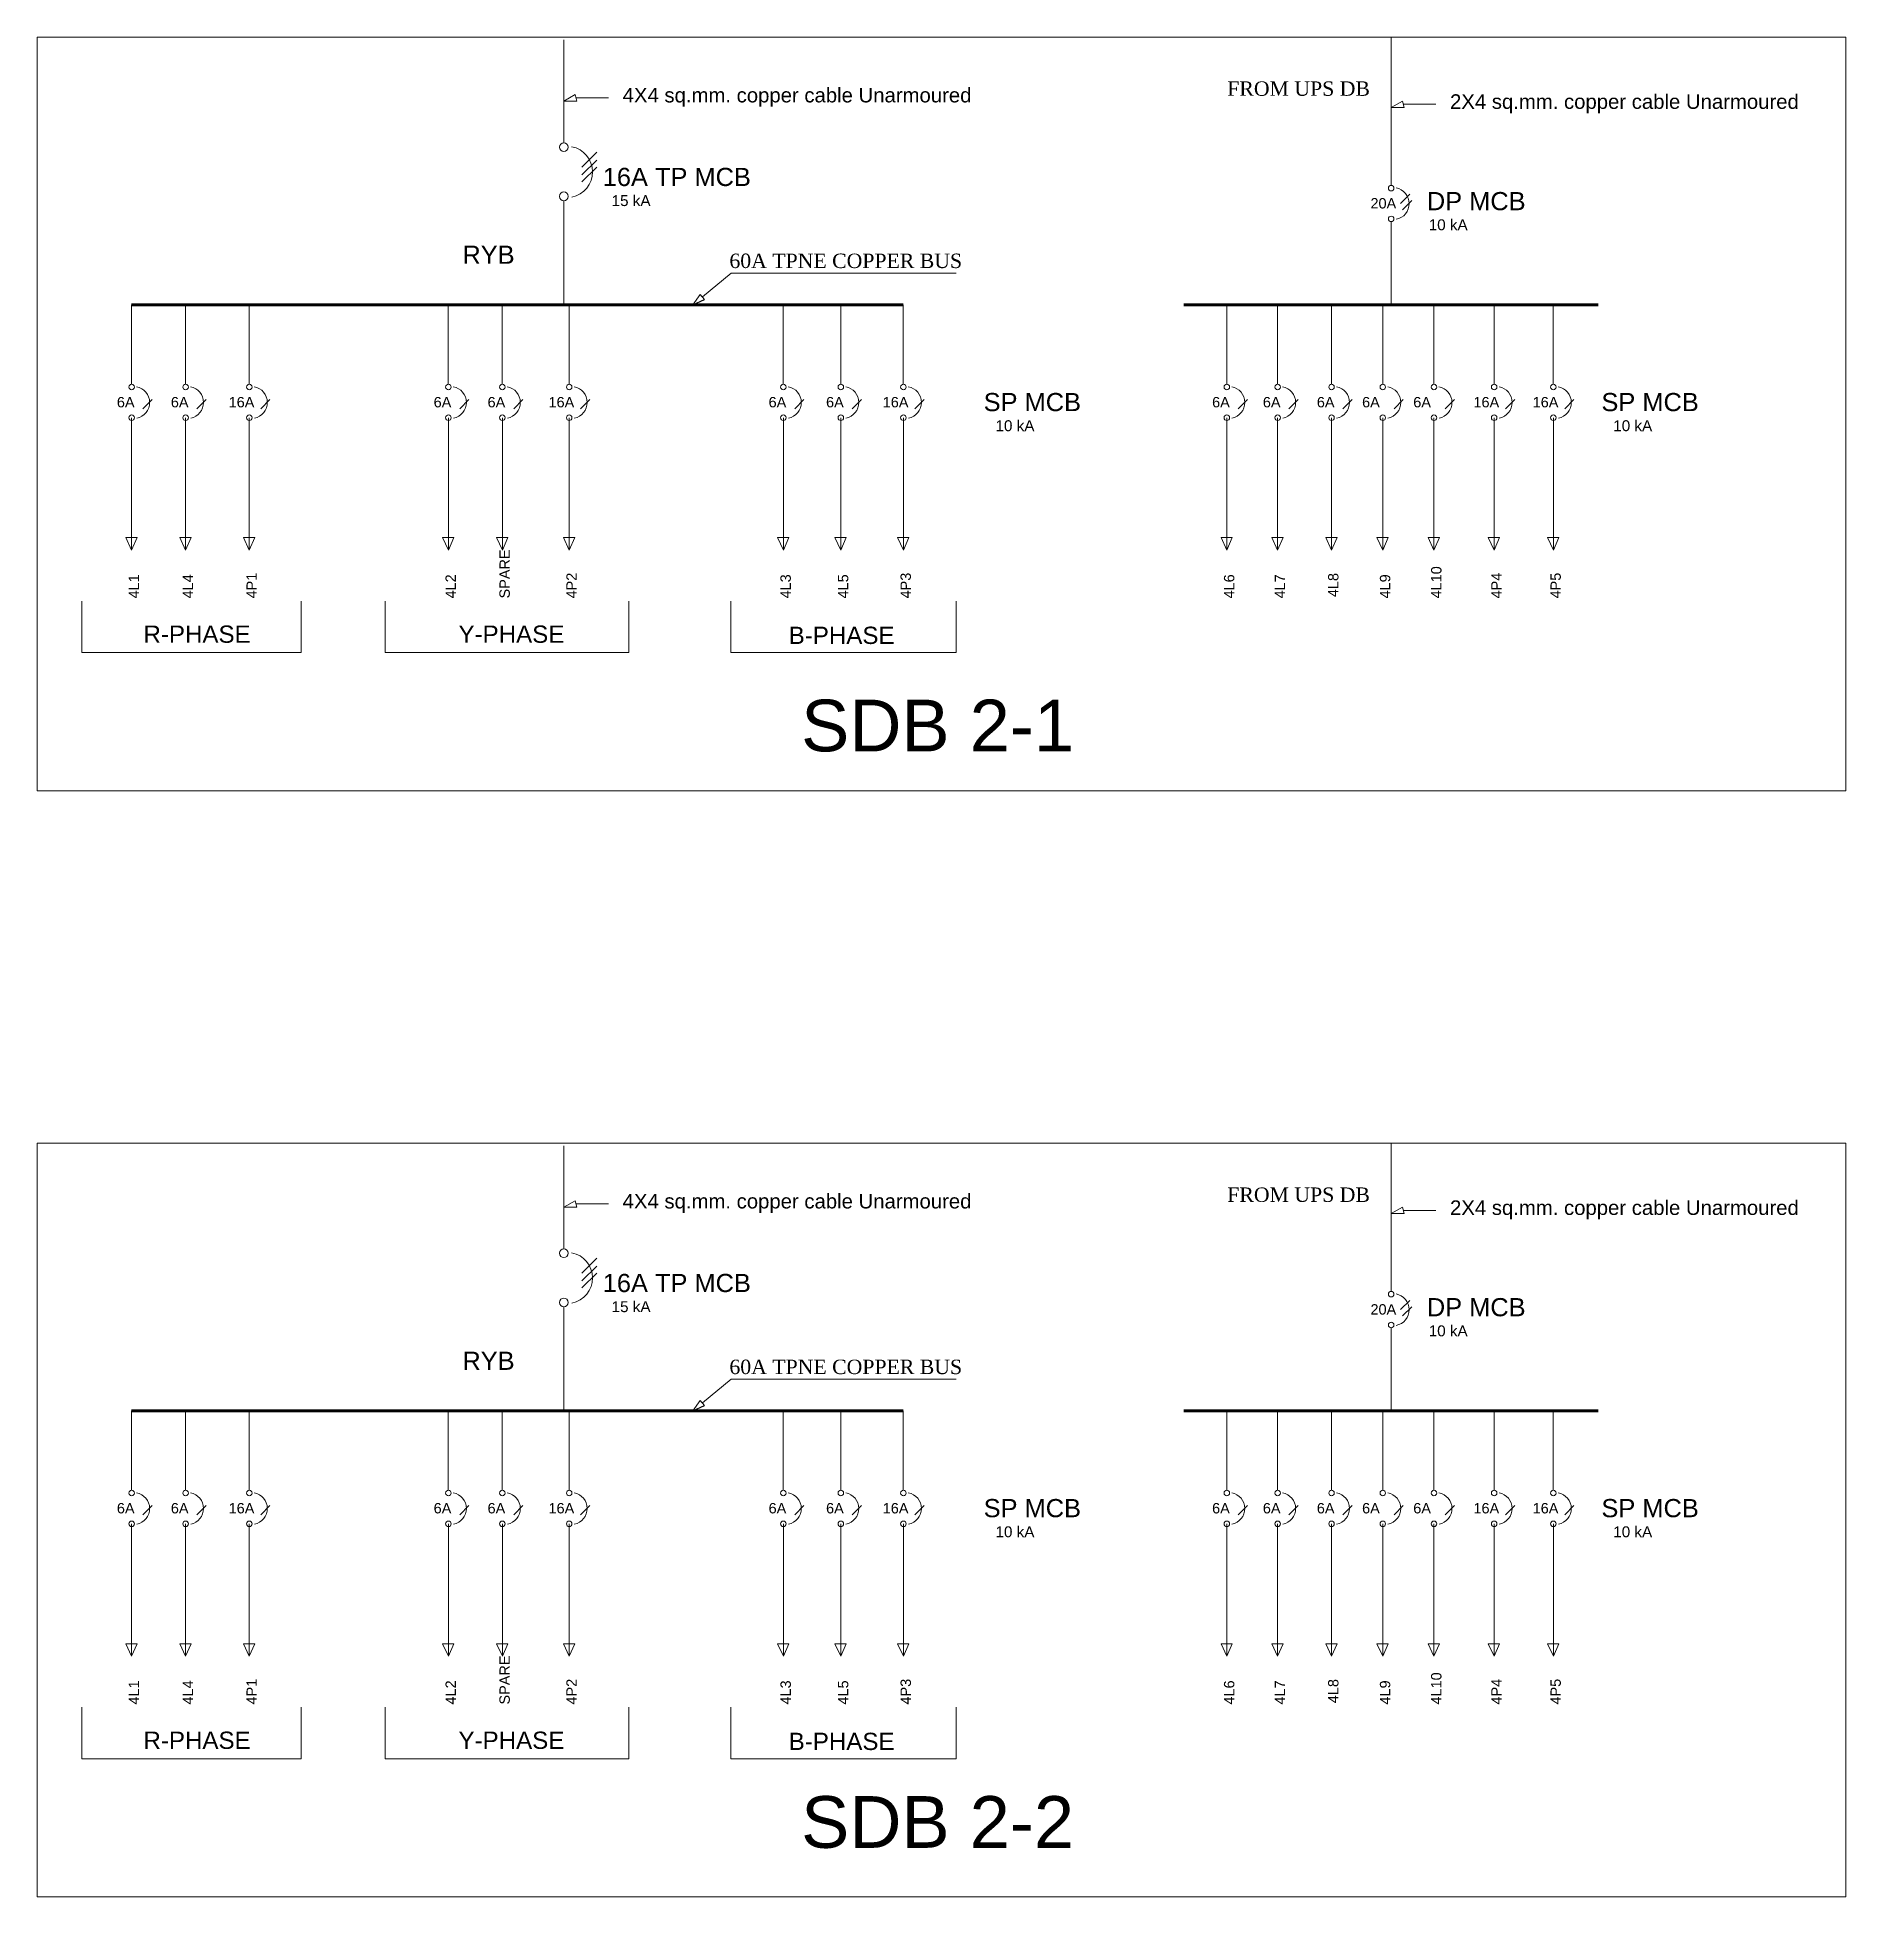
# Model space of a CAD drawing. Header units: millimetres. Extents: x 2390631 to 3136749, y 3674522 to 3929111.
# Drawn here: x 3067778 to 3120570, y 3757631 to 3811900 of the extents above; entities that cross this region are included whole.
import ezdxf

# ---------------------------------------------------------------- set-up
doc = ezdxf.new("R2010")
doc.units = ezdxf.units.MM
doc.header["$MEASUREMENT"] = 0
doc.layers.add('7 POWER PT WIRING', color=3, linetype='Continuous', lineweight=25)
doc.layers.add('Singleline', color=82, linetype='Continuous', lineweight=20)
doc.styles.add('ARIAL', font='arial.ttf')
doc.styles.add('MM', font='dutch.ttf')
doc.styles.add('ROOM', font='arial.ttf')

msp = doc.modelspace()

# ---------------------------------------------------------------- texts
at = {"layer": 'Singleline', "style": 'ROOM'}
for s, p in [('4X4 sq.mm. copper cable Unarmoured', (3084867, 3809997)), ('2X4 sq.mm. copper cable Unarmoured', (3109017, 3809809)), ('4X4 sq.mm. copper cable Unarmoured', (3084867, 3777719)), ('2X4 sq.mm. copper cable Unarmoured', (3109017, 3777530))]:
    msp.add_text(s, height=424.37, dxfattribs=at).set_placement(p)
at = {"layer": 'Singleline', "color": 1}
for s, height, style, p in [('FROM UPS DB', 420.38, 'MM', (3102515, 3810190)), ('16A TP MCB', 530.5, 'ROOM', (3084286, 3807557)), ('15 kA', 318.3, 'ROOM', (3084545, 3806973)), (' DP MCB', 530.5, 'ROOM', (3108135, 3806851)), ('10 kA', 318.3, 'ROOM', (3108395, 3806267)), (' RYB', 530.5, 'ROOM', (3079984, 3805287)), ('60A TPNE COPPER BUS', 420.38, 'MM', (3087983, 3805164)), ('6A  ', 302.4, 'ARIAL', (3070104, 3801098)), ('6A  ', 302.4, 'ARIAL', (3071679, 3801098)), ('16A  ', 302.4, 'ARIAL', (3073366, 3801098)), (' SP MCB', 530.5, 'ROOM', (3095199, 3800987)), (' SP MCB', 530.5, 'ROOM', (3113231, 3800987)), ('10 kA', 318.3, 'ROOM', (3095750, 3800403)), ('10 kA', 318.3, 'ROOM', (3113782, 3800403)), ('R-PHASE', 504, 'ARIAL', (3070880, 3794227)), ('FROM UPS DB', 420.38, 'MM', (3102515, 3777911)), ('16A TP MCB', 530.5, 'ROOM', (3084286, 3775279)), ('15 kA', 318.3, 'ROOM', (3084545, 3774694)), (' DP MCB', 530.5, 'ROOM', (3108135, 3774573)), ('10 kA', 318.3, 'ROOM', (3108395, 3773988)), (' RYB', 530.5, 'ROOM', (3079984, 3773009)), ('60A TPNE COPPER BUS', 420.38, 'MM', (3087983, 3772886)), ('6A  ', 302.4, 'ARIAL', (3070104, 3768820)), ('6A  ', 302.4, 'ARIAL', (3071679, 3768820)), ('16A  ', 302.4, 'ARIAL', (3073366, 3768820)), (' SP MCB', 530.5, 'ROOM', (3095199, 3768709)), (' SP MCB', 530.5, 'ROOM', (3113231, 3768709)), ('10 kA', 318.3, 'ROOM', (3095750, 3768124)), ('10 kA', 318.3, 'ROOM', (3113782, 3768124)), ('R-PHASE', 504, 'ARIAL', (3070880, 3761948))]:
    msp.add_text(s, height=height, dxfattribs=dict(at, style=style)).set_placement(p)
at = {"layer": 'Singleline', "color": 2, "style": 'ARIAL'}
for s, height, p in [('20A  ', 302.4, (3106695, 3806902)), ('6A  ', 302.4, (3079350, 3801098)), ('6A  ', 302.4, (3080924, 3801098)), ('16A  ', 302.4, (3082703, 3801098)), ('6A  ', 302.4, (3102072, 3801098)), ('6A  ', 302.4, (3103554, 3801098)), ('6A  ', 302.4, (3105129, 3801098)), ('6A  ', 302.4, (3106450, 3801098)), ('6A  ', 302.4, (3107944, 3801098)), ('16A  ', 302.4, (3109701, 3801098)), ('16A  ', 302.4, (3111429, 3801098)), ('Y-PHASE', 504, (3080075, 3794227)), ('20A  ', 302.4, (3106695, 3774623)), ('6A  ', 302.4, (3079350, 3768820)), ('6A  ', 302.4, (3080924, 3768820)), ('16A  ', 302.4, (3082703, 3768820)), ('6A  ', 302.4, (3102072, 3768820)), ('6A  ', 302.4, (3103554, 3768820)), ('6A  ', 302.4, (3105129, 3768820)), ('6A  ', 302.4, (3106450, 3768820)), ('6A  ', 302.4, (3107944, 3768820)), ('16A  ', 302.4, (3109701, 3768820)), ('16A  ', 302.4, (3111429, 3768820)), ('Y-PHASE', 504, (3080075, 3761948))]:
    msp.add_text(s, height=height, dxfattribs=at).set_placement(p)
at = {"layer": 'Singleline', "color": 5, "style": 'ARIAL'}
for s, height, p in [('6A  ', 302.4, (3089127, 3801098)), ('6A  ', 302.4, (3090804, 3801098)), ('16A  ', 302.4, (3092458, 3801098)), ('B-PHASE', 504, (3089713, 3794193)), ('6A  ', 302.4, (3089127, 3768820)), ('6A  ', 302.4, (3090804, 3768820)), ('16A  ', 302.4, (3092458, 3768820)), ('B-PHASE', 504, (3089713, 3761915))]:
    msp.add_text(s, height=height, dxfattribs=at).set_placement(p)
at = {"layer": 'Singleline', "color": 2, "style": 'ARIAL'}
for s, p in [('SPARE', (3081573, 3795521)), ('4L2', (3079999, 3795521)), ('4P2', (3083526, 3795521)), ('4L6', (3102721, 3795521)), ('4L7', (3104203, 3795521)), ('4L8', (3105760, 3795559)), ('4L9', (3107272, 3795521)), ('4L10', (3108767, 3795521)), ('4P4', (3110523, 3795521)), ('4P5', (3112251, 3795521)), ('SPARE', (3081573, 3763242)), ('4L10', (3108767, 3763242)), ('4L2', (3079999, 3763242)), ('4P2', (3083526, 3763242)), ('4L6', (3102721, 3763242)), ('4L7', (3104203, 3763242)), ('4L8', (3105760, 3763281)), ('4L9', (3107272, 3763242)), ('4P4', (3110523, 3763242)), ('4P5', (3112251, 3763242))]:
    msp.add_text(s, height=302.4, rotation=90, dxfattribs=at).set_placement(p)
at = {"layer": 'Singleline', "color": 1, "style": 'ARIAL'}
for s, p in [('4L1', (3070753, 3795521)), ('4L4', (3072328, 3795521)), ('4P1', (3074189, 3795521)), ('4L1', (3070753, 3763242)), ('4L4', (3072328, 3763242)), ('4P1', (3074189, 3763242))]:
    msp.add_text(s, height=302.4, rotation=90, dxfattribs=at).set_placement(p)
at = {"layer": 'Singleline', "color": 5, "style": 'ARIAL'}
for s, p in [('4L3', (3089776, 3795521)), ('4L5', (3091453, 3795521)), ('4P3', (3093280, 3795521)), ('4L3', (3089776, 3763242)), ('4L5', (3091453, 3763242)), ('4P3', (3093280, 3763242))]:
    msp.add_text(s, height=302.4, rotation=90, dxfattribs=at).set_placement(p)
at = {"layer": 'Singleline', "color": 1, "linetype": 'Continuous', "lineweight": 35, "char_height": 1509.3, "width": 18869.05, "attachment_point": 5, "style": 'ARIAL'}
for s, insert in [('SDB 2-1', (3094060, 3791802)), ('SDB 2-2', (3094060, 3759804))]:
    msp.add_mtext(s, dxfattribs=dict(at, insert=insert))

# ---------------------------------------------------------------- linework, layer by layer
at = {"layer": '7 POWER PT WIRING'}
for p, q in [((3086911, 3804087), (3087255, 3804247)), ((3086911, 3771809), (3087255, 3771969))]:
    msp.add_line(p, q, dxfattribs=at)
at = {"layer": 'Singleline', "ltscale": 3}
for p, q in [((3120570, 3811900), (3067778, 3811900)), ((3067778, 3811900), (3067778, 3789909)), ((3120570, 3789909), (3120570, 3811900)), ((3067778, 3789909), (3120570, 3789909)), ((3120570, 3779622), (3067778, 3779622)), ((3067778, 3779622), (3067778, 3757631)), ((3120570, 3757631), (3120570, 3779622)), ((3067778, 3757631), (3120570, 3757631))]:
    msp.add_line(p, q, dxfattribs=at)
at = {"layer": 'Singleline', "color": 2}
for p, q in [((3107300, 3807576), (3107300, 3811900)), ((3083680, 3808112), (3084111, 3808543)), ((3083680, 3807883), (3084111, 3808314)), ((3083680, 3807678), (3084111, 3808110)), ((3107570, 3807046), (3107840, 3807315)), ((3107631, 3806862), (3107900, 3807132)), ((3107300, 3806517), (3107297, 3804087)), ((3079778, 3801773), (3079778, 3804087)), ((3081352, 3801773), (3081352, 3804087)), ((3083304, 3801773), (3083304, 3804087)), ((3102499, 3801773), (3102499, 3804087)), ((3103982, 3801773), (3103982, 3804087)), ((3105556, 3801773), (3105556, 3804087)), ((3107051, 3801773), (3107051, 3804087)), ((3108545, 3801773), (3108545, 3804087)), ((3110302, 3801773), (3110302, 3804087)), ((3112030, 3801773), (3112030, 3804087)), ((3080112, 3801059), (3080381, 3801328)), ((3081686, 3801059), (3081956, 3801328)), ((3083639, 3801059), (3083908, 3801328)), ((3102834, 3801059), (3103103, 3801328)), ((3104316, 3801059), (3104585, 3801328)), ((3105891, 3801059), (3106160, 3801328)), ((3107385, 3801059), (3107654, 3801328)), ((3108880, 3801059), (3109149, 3801328)), ((3110636, 3801059), (3110905, 3801328)), ((3112364, 3801059), (3112633, 3801328)), ((3079781, 3800795), (3079781, 3796929)), ((3081355, 3800795), (3081355, 3796929)), ((3083307, 3800795), (3083307, 3796929)), ((3102502, 3800795), (3102502, 3796929)), ((3103985, 3800795), (3103985, 3796929)), ((3105559, 3800795), (3105559, 3796929)), ((3107054, 3800795), (3107054, 3796929)), ((3108548, 3800795), (3108548, 3796929)), ((3110305, 3800795), (3110305, 3796929)), ((3112033, 3800795), (3112033, 3796929)), ((3079610, 3797296), (3079940, 3797296)), ((3081185, 3797296), (3081515, 3797296)), ((3083137, 3797296), (3083467, 3797296)), ((3102332, 3797296), (3102662, 3797296)), ((3103814, 3797296), (3104144, 3797296)), ((3105389, 3797296), (3105719, 3797296)), ((3106883, 3797296), (3107213, 3797296)), ((3108378, 3797296), (3108708, 3797296)), ((3110134, 3797296), (3110464, 3797296)), ((3111862, 3797296), (3112192, 3797296)), ((3077936, 3795445), (3077936, 3793941)), ((3085045, 3795445), (3085045, 3793941)), ((3077936, 3793941), (3085045, 3793941)), ((3107300, 3775297), (3107300, 3779622)), ((3083680, 3775833), (3084111, 3776264)), ((3083680, 3775604), (3084111, 3776035)), ((3083680, 3775400), (3084111, 3775831)), ((3107570, 3774768), (3107840, 3775037)), ((3107631, 3774584), (3107900, 3774853)), ((3107300, 3774239), (3107297, 3771809)), ((3079778, 3769494), (3079778, 3771809)), ((3081352, 3769494), (3081352, 3771809)), ((3083304, 3769494), (3083304, 3771809)), ((3102499, 3769494), (3102499, 3771809)), ((3103982, 3769494), (3103982, 3771809)), ((3105556, 3769494), (3105556, 3771809)), ((3107051, 3769494), (3107051, 3771809)), ((3108545, 3769494), (3108545, 3771809)), ((3110302, 3769494), (3110302, 3771809)), ((3112030, 3769494), (3112030, 3771809)), ((3080112, 3768781), (3080381, 3769050)), ((3081686, 3768781), (3081956, 3769050)), ((3083639, 3768781), (3083908, 3769050)), ((3102834, 3768781), (3103103, 3769050)), ((3104316, 3768781), (3104585, 3769050)), ((3105891, 3768781), (3106160, 3769050)), ((3107385, 3768781), (3107654, 3769050)), ((3108880, 3768781), (3109149, 3769050)), ((3110636, 3768781), (3110905, 3769050)), ((3112364, 3768781), (3112633, 3769050)), ((3079781, 3768516), (3079781, 3764650)), ((3081355, 3768516), (3081355, 3764650)), ((3083307, 3768516), (3083307, 3764650)), ((3102502, 3768516), (3102502, 3764650)), ((3103985, 3768516), (3103985, 3764650)), ((3105559, 3768516), (3105559, 3764650)), ((3107054, 3768516), (3107054, 3764650)), ((3108548, 3768516), (3108548, 3764650)), ((3110305, 3768516), (3110305, 3764650)), ((3112033, 3768516), (3112033, 3764650)), ((3079610, 3765018), (3079940, 3765018)), ((3081185, 3765018), (3081515, 3765018)), ((3083137, 3765018), (3083467, 3765018)), ((3102332, 3765018), (3102662, 3765018)), ((3103814, 3765018), (3104144, 3765018)), ((3105389, 3765018), (3105719, 3765018)), ((3106883, 3765018), (3107213, 3765018)), ((3108378, 3765018), (3108708, 3765018)), ((3110134, 3765018), (3110464, 3765018)), ((3111862, 3765018), (3112192, 3765018)), ((3077936, 3763167), (3077936, 3761662)), ((3085045, 3763167), (3085045, 3761662)), ((3077936, 3761662), (3085045, 3761662))]:
    msp.add_line(p, q, dxfattribs=at)
at = {"layer": 'Singleline'}
for p, q in [((3083150, 3808820), (3083150, 3811825)), ((3083481, 3810224), (3083150, 3810037)), ((3083530, 3810037), (3083150, 3810037)), ((3107630, 3810036), (3107300, 3809849)), ((3107679, 3809849), (3107300, 3809849)), ((3083150, 3805873), (3083150, 3807126)), ((3083149, 3804087), (3083150, 3806788)), ((3087132, 3804396), (3086911, 3804087)), ((3083150, 3776542), (3083150, 3779547)), ((3083481, 3777945), (3083150, 3777758)), ((3083530, 3777758), (3083150, 3777758)), ((3107630, 3777757), (3107300, 3777570)), ((3107679, 3777570), (3107300, 3777570)), ((3083149, 3771809), (3083150, 3774510)), ((3083150, 3773594), (3083150, 3774848)), ((3087132, 3772118), (3086911, 3771809))]:
    msp.add_line(p, q, dxfattribs=at)
at = {"layer": 'Singleline', "ltscale": 2.5}
for p, q in [((3083481, 3810224), (3083530, 3810037)), ((3107630, 3810036), (3107679, 3809849)), ((3087132, 3804396), (3087255, 3804247)), ((3083481, 3777945), (3083530, 3777758)), ((3107630, 3777757), (3107679, 3777570)), ((3087132, 3772118), (3087255, 3771969))]:
    msp.add_line(p, q, dxfattribs=at)
at = {"layer": 'Singleline', "color": 4}
for p, q in [((3083505, 3810130), (3084449, 3810130)), ((3107655, 3809942), (3108599, 3809942)), ((3083505, 3777852), (3084449, 3777852)), ((3107655, 3777664), (3108599, 3777664))]:
    msp.add_line(p, q, dxfattribs=at)
at = {"layer": 'Singleline', "color": 1, "lineweight": 80}
for p, q in [((3093059, 3804087), (3070532, 3804087)), ((3101251, 3804087), (3113343, 3804087)), ((3093059, 3771809), (3070532, 3771809)), ((3101251, 3771809), (3113343, 3771809))]:
    msp.add_line(p, q, dxfattribs=at)
at = {"layer": 'Singleline', "color": 1}
for p, q in [((3070532, 3801773), (3070532, 3804087)), ((3072107, 3801773), (3072107, 3804087)), ((3073968, 3801773), (3073968, 3804087)), ((3070866, 3801059), (3071136, 3801328)), ((3072441, 3801059), (3072710, 3801328)), ((3074302, 3801059), (3074571, 3801328)), ((3070535, 3800795), (3070535, 3796929)), ((3072110, 3800795), (3072110, 3796929)), ((3073970, 3800795), (3073970, 3796929)), ((3070365, 3797296), (3070695, 3797296)), ((3071939, 3797296), (3072269, 3797296)), ((3073800, 3797296), (3074130, 3797296)), ((3069080, 3795445), (3069080, 3793941)), ((3075482, 3795445), (3075482, 3793941)), ((3069080, 3793941), (3075482, 3793941)), ((3070532, 3769494), (3070532, 3771809)), ((3072107, 3769494), (3072107, 3771809)), ((3073968, 3769494), (3073968, 3771809)), ((3070866, 3768781), (3071136, 3769050)), ((3072441, 3768781), (3072710, 3769050)), ((3074302, 3768781), (3074571, 3769050)), ((3070535, 3768516), (3070535, 3764650)), ((3072110, 3768516), (3072110, 3764650)), ((3073970, 3768516), (3073970, 3764650)), ((3070365, 3765018), (3070695, 3765018)), ((3071939, 3765018), (3072269, 3765018)), ((3073800, 3765018), (3074130, 3765018)), ((3069080, 3763167), (3069080, 3761662)), ((3075482, 3763167), (3075482, 3761662)), ((3069080, 3761662), (3075482, 3761662))]:
    msp.add_line(p, q, dxfattribs=at)
at = {"layer": 'Singleline', "color": 5}
for p, q in [((3089555, 3801773), (3089555, 3804087)), ((3091232, 3801773), (3091232, 3804087)), ((3093059, 3801773), (3093059, 3804087)), ((3089889, 3801059), (3090158, 3801328)), ((3091566, 3801059), (3091835, 3801328)), ((3093393, 3801059), (3093663, 3801328)), ((3089557, 3800795), (3089557, 3796929)), ((3091235, 3800795), (3091235, 3796929)), ((3093062, 3800795), (3093062, 3796929)), ((3089387, 3797296), (3089717, 3797296)), ((3091064, 3797296), (3091394, 3797296)), ((3092892, 3797296), (3093222, 3797296)), ((3088029, 3795445), (3088029, 3793941)), ((3094600, 3795445), (3094600, 3793941)), ((3088029, 3793941), (3094600, 3793941)), ((3089555, 3769494), (3089555, 3771809)), ((3091232, 3769494), (3091232, 3771809)), ((3093059, 3769494), (3093059, 3771809)), ((3089889, 3768781), (3090158, 3769050)), ((3091566, 3768781), (3091835, 3769050)), ((3093393, 3768781), (3093663, 3769050)), ((3089557, 3768516), (3089557, 3764650)), ((3091235, 3768516), (3091235, 3764650)), ((3093062, 3768516), (3093062, 3764650)), ((3089387, 3765018), (3089717, 3765018)), ((3091064, 3765018), (3091394, 3765018)), ((3092892, 3765018), (3093222, 3765018)), ((3088029, 3763167), (3088029, 3761662)), ((3094600, 3763167), (3094600, 3761662)), ((3088029, 3761662), (3094600, 3761662))]:
    msp.add_line(p, q, dxfattribs=at)
at = {"layer": 'Singleline'}
for points in [[(3094606, 3805016), (3088030, 3805016), (3087193, 3804322)], [(3094606, 3772738), (3088030, 3772738), (3087193, 3772043)]]:
    msp.add_lwpolyline(points, dxfattribs=at)
at = {"layer": 'Singleline', "color": 1}
for points in [[(3070695, 3797296), (3070535, 3796929), (3070365, 3797296)], [(3072269, 3797296), (3072110, 3796929), (3071939, 3797296)], [(3074130, 3797296), (3073970, 3796929), (3073800, 3797296)], [(3070695, 3765018), (3070535, 3764650), (3070365, 3765018)], [(3072269, 3765018), (3072110, 3764650), (3071939, 3765018)], [(3074130, 3765018), (3073970, 3764650), (3073800, 3765018)]]:
    msp.add_lwpolyline(points, dxfattribs=at)
at = {"layer": 'Singleline', "color": 2}
for points in [[(3079940, 3797296), (3079781, 3796929), (3079610, 3797296)], [(3081515, 3797296), (3081355, 3796929), (3081185, 3797296)], [(3083467, 3797296), (3083307, 3796929), (3083137, 3797296)], [(3102662, 3797296), (3102502, 3796929), (3102332, 3797296)], [(3104144, 3797296), (3103985, 3796929), (3103814, 3797296)], [(3105719, 3797296), (3105559, 3796929), (3105389, 3797296)], [(3107213, 3797296), (3107054, 3796929), (3106883, 3797296)], [(3108708, 3797296), (3108548, 3796929), (3108378, 3797296)], [(3110464, 3797296), (3110305, 3796929), (3110134, 3797296)], [(3112192, 3797296), (3112033, 3796929), (3111862, 3797296)], [(3079940, 3765018), (3079781, 3764650), (3079610, 3765018)], [(3081515, 3765018), (3081355, 3764650), (3081185, 3765018)], [(3083467, 3765018), (3083307, 3764650), (3083137, 3765018)], [(3102662, 3765018), (3102502, 3764650), (3102332, 3765018)], [(3104144, 3765018), (3103985, 3764650), (3103814, 3765018)], [(3105719, 3765018), (3105559, 3764650), (3105389, 3765018)], [(3107213, 3765018), (3107054, 3764650), (3106883, 3765018)], [(3108708, 3765018), (3108548, 3764650), (3108378, 3765018)], [(3110464, 3765018), (3110305, 3764650), (3110134, 3765018)], [(3112192, 3765018), (3112033, 3764650), (3111862, 3765018)]]:
    msp.add_lwpolyline(points, dxfattribs=at)
at = {"layer": 'Singleline', "color": 5}
for points in [[(3089717, 3797296), (3089557, 3796929), (3089387, 3797296)], [(3091394, 3797296), (3091235, 3796929), (3091064, 3797296)], [(3093222, 3797296), (3093062, 3796929), (3092892, 3797296)], [(3089717, 3765018), (3089557, 3764650), (3089387, 3765018)], [(3091394, 3765018), (3091235, 3764650), (3091064, 3765018)], [(3093222, 3765018), (3093062, 3764650), (3092892, 3765018)]]:
    msp.add_lwpolyline(points, dxfattribs=at)
at = {"layer": 'Singleline', "color": 2}
for centre, radius in [((3083150, 3808691), 129), ((3107300, 3807495), 80.5), ((3083150, 3807255), 129), ((3107300, 3806598), 80.5), ((3079781, 3801692), 80.5), ((3081355, 3801692), 80.5), ((3083307, 3801692), 80.5), ((3102502, 3801692), 80.5), ((3103985, 3801692), 80.5), ((3105559, 3801692), 80.5), ((3107054, 3801692), 80.5), ((3108548, 3801692), 80.5), ((3110305, 3801692), 80.5), ((3112033, 3801692), 80.5), ((3079781, 3800795), 80.5), ((3081355, 3800795), 80.5), ((3083307, 3800795), 80.5), ((3102502, 3800795), 80.5), ((3103985, 3800795), 80.5), ((3105559, 3800795), 80.5), ((3107054, 3800795), 80.5), ((3108548, 3800795), 80.5), ((3110305, 3800795), 80.5), ((3112033, 3800795), 80.5), ((3083150, 3776413), 129), ((3083150, 3774977), 129), ((3107300, 3775217), 80.5), ((3107300, 3774319), 80.5), ((3079781, 3769414), 80.5), ((3081355, 3769414), 80.5), ((3083307, 3769414), 80.5), ((3102502, 3769414), 80.5), ((3103985, 3769414), 80.5), ((3105559, 3769414), 80.5), ((3107054, 3769414), 80.5), ((3108548, 3769414), 80.5), ((3110305, 3769414), 80.5), ((3112033, 3769414), 80.5), ((3079781, 3768516), 80.5), ((3081355, 3768516), 80.5), ((3083307, 3768516), 80.5), ((3102502, 3768516), 80.5), ((3103985, 3768516), 80.5), ((3105559, 3768516), 80.5), ((3107054, 3768516), 80.5), ((3108548, 3768516), 80.5), ((3110305, 3768516), 80.5), ((3112033, 3768516), 80.5)]:
    msp.add_circle(centre, radius, dxfattribs=at)
at = {"layer": 'Singleline', "color": 1}
for centre in [(3070535, 3801692), (3072110, 3801692), (3073970, 3801692), (3070535, 3800795), (3072110, 3800795), (3073970, 3800795), (3070535, 3769414), (3072110, 3769414), (3073970, 3769414), (3070535, 3768516), (3072110, 3768516), (3073970, 3768516)]:
    msp.add_circle(centre, 80.5, dxfattribs=at)
at = {"layer": 'Singleline', "color": 5}
for centre in [(3089557, 3801692), (3091235, 3801692), (3093062, 3801692), (3089557, 3800795), (3091235, 3800795), (3093062, 3800795), (3089557, 3769414), (3091235, 3769414), (3093062, 3769414), (3089557, 3768516), (3091235, 3768516), (3093062, 3768516)]:
    msp.add_circle(centre, 80.5, dxfattribs=at)
at = {"layer": 'Singleline', "color": 2}
for centre, radius in [((3083242, 3807968), 747), ((3107357, 3807044), 467), ((3079838, 3801240), 467), ((3081413, 3801240), 467), ((3083365, 3801240), 467), ((3102560, 3801240), 467), ((3104043, 3801240), 467), ((3105617, 3801240), 467), ((3107112, 3801240), 467), ((3108606, 3801240), 467), ((3110363, 3801240), 467), ((3112090, 3801240), 467), ((3083242, 3775690), 747), ((3107357, 3774765), 467), ((3079838, 3768962), 467), ((3081413, 3768962), 467), ((3083365, 3768962), 467), ((3102560, 3768962), 467), ((3104043, 3768962), 467), ((3105617, 3768962), 467), ((3107112, 3768962), 467), ((3108606, 3768962), 467), ((3110363, 3768962), 467), ((3112090, 3768962), 467)]:
    msp.add_arc(centre, radius, 281.248, 79.4875, dxfattribs=at)
at = {"layer": 'Singleline', "color": 1}
for centre in [(3070593, 3801240), (3072167, 3801240), (3074028, 3801240), (3070593, 3768962), (3072167, 3768962), (3074028, 3768962)]:
    msp.add_arc(centre, 467, 281.248, 79.4875, dxfattribs=at)
at = {"layer": 'Singleline', "color": 5}
for centre in [(3089615, 3801240), (3091292, 3801240), (3093120, 3801240), (3089615, 3768962), (3091292, 3768962), (3093120, 3768962)]:
    msp.add_arc(centre, 467, 281.248, 79.4875, dxfattribs=at)

msp.set_redraw_order([(e.dxf.handle, doc.entitydb.next_handle()) for e in msp.query("TEXT MTEXT ATTDEF DIMENSION ARC_DIMENSION")])  # texts and dimensions are drawn at this point

doc.saveas('drawing.dxf')
